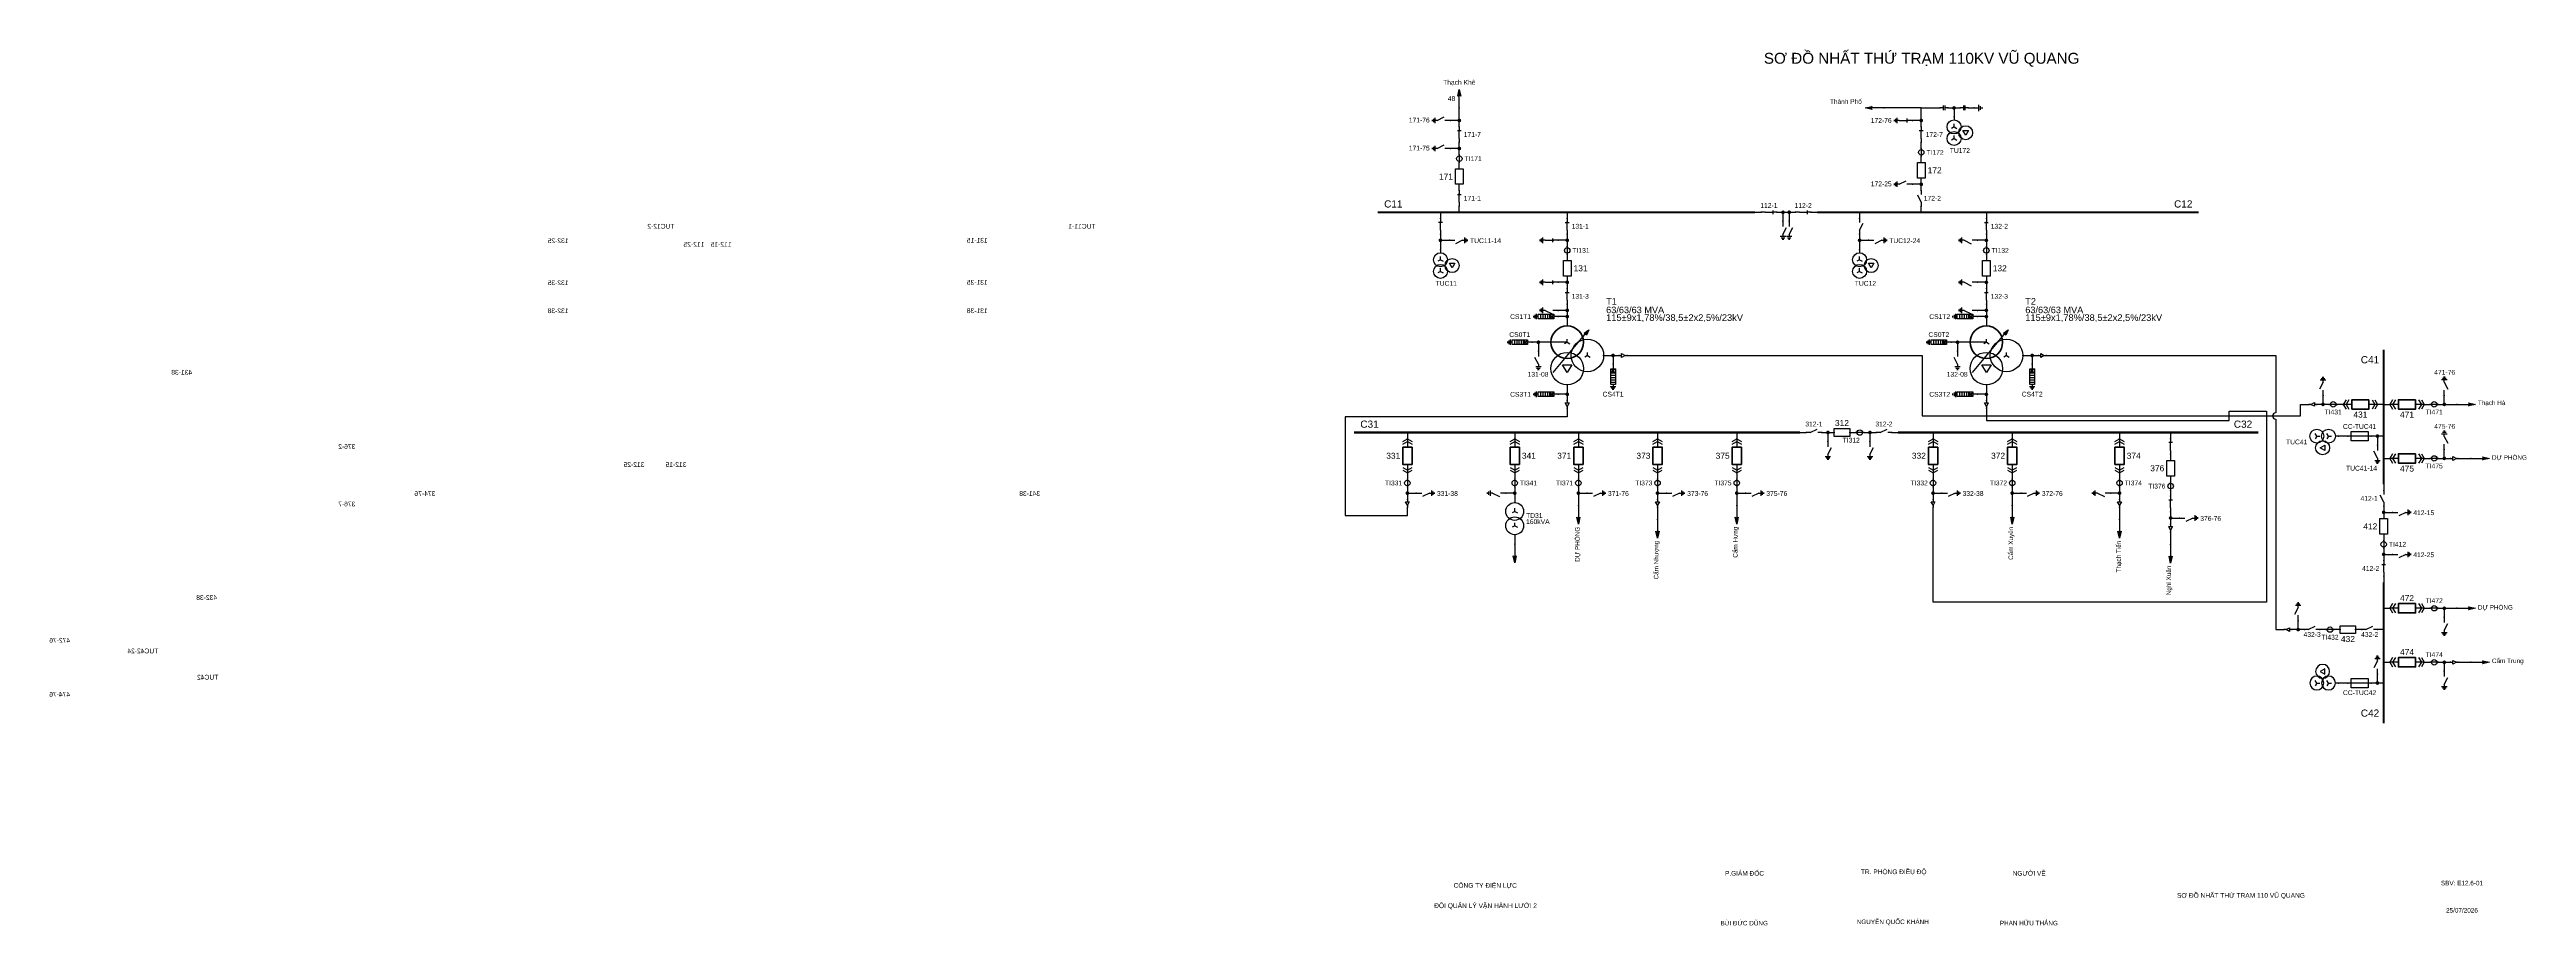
# Model space of a CAD drawing. Header units: millimetres. Extents: x -388 to 411, y 8 to 290.
import ezdxf

# ---------------------------------------------------------------- set-up
doc = ezdxf.new("R2010")
doc.units = ezdxf.units.MM
for name, color, linetype, lineweight in [('BUSBAR_110KV', 1, 'Continuous', 50), ('BUSBAR_22KV', 5, 'Continuous', 50), ('BUSBAR_35KV', 30, 'Continuous', 50), ('GROUND', 3, 'Continuous', 25), ('HV_110KV', 1, 'Continuous', 25), ('MV_22KV', 5, 'Continuous', 25), ('MV_35KV', 30, 'Continuous', 25), ('SLD_OTHER', 7, 'Continuous', 25)]:
    doc.layers.add(name, color=color, linetype=linetype, lineweight=lineweight)
doc.layers.add('SYM_PORTS', color=8, linetype='Continuous', plot=False)
doc.layers.add('TEXT', color=7, linetype='Continuous')
doc.styles.add('SLD_TEXT', font='arial.ttf')

# ---------------------------------------------------------------- blocks, each defined once
blk = doc.blocks.new('SYM_DISCONNECTOR_CLOSED')
at = {"lineweight": 25}
for points in [[(-0.625, 1.25), (0.625, 1.25)], [(0, 2.5), (0, 1.25)], [(0, -1.25), (0, 1.5)], [(0, -1.25), (0, -2.5)]]:
    blk.add_lwpolyline(points, dxfattribs=at)
at = {"layer": 'SYM_PORTS'}
for p in [(0, 2.5), (0, -2.5)]:
    blk.add_point(p, dxfattribs=at)
blk.add_attdef('DEVICE_CODE', (1.625, -0.5), '', height=2)
blk = doc.blocks.new('SYM_CIRCUIT_BREAKER')
at = {"lineweight": 25}
blk.add_lwpolyline([(-1.25, 2.5), (1.25, 2.5), (1.25, -2.5), (-1.25, -2.5)], close=True, dxfattribs=at)
at = {"layer": 'SYM_PORTS'}
for p in [(0, 2.5), (0, -2.5)]:
    blk.add_point(p, dxfattribs=at)
blk.add_attdef('DEVICE_CODE', (2.25, -0.5), '', height=2)
at = {"flags": 1}
blk.add_attdef('RATING', (2.25, -3.5), '', height=2, dxfattribs=at)
blk = doc.blocks.new('SYM_CURRENT_TRANSFORMER')
at = {"lineweight": 25}
blk.add_lwpolyline([(0, 1.25), (0, -1.25)], dxfattribs=at)
blk.add_circle((0, 0), 0.875, dxfattribs=at)
at = {"layer": 'SYM_PORTS'}
for p in [(0, 1.25), (0, -1.25)]:
    blk.add_point(p, dxfattribs=at)
blk.add_attdef('DEVICE_CODE', (1.875, -1.75), '', height=2)
at = {"flags": 1}
blk.add_attdef('RATIO', (1.875, -4.75), '', height=2, dxfattribs=at)
blk = doc.blocks.new('SYM_EARTHING_SWITCH_OPEN')
at = {"lineweight": 25}
for points in [[(0, -1.25), (-1.125, 1)], [(0, 3), (0, 1.25)], [(-0.875, -2), (0.875, -2)], [(-0.5625, -2.4375), (0.5625, -2.4375)], [(-0.25, -2.875), (0.25, -2.875)], [(0, -1.25), (0, -2)]]:
    blk.add_lwpolyline(points, dxfattribs=at)
at = {"layer": 'SYM_PORTS'}
blk.add_point((0, 3), dxfattribs=at)
blk.add_attdef('DEVICE_CODE', (1.875, 0), '', height=2)
blk = doc.blocks.new('SYM_LINE_FEEDER_ARROW')
blk.add_hatch(color=7).paths.add_polyline_path([(0, -3), (-0.5, -0.75), (0, -1.25), (0.5, -0.75)])
at = {"lineweight": 25}
blk.add_lwpolyline([(0, 3), (0, -1.25)], dxfattribs=at)
blk.add_lwpolyline([(0, -3), (-0.5, -0.75), (0, -1.25), (0.5, -0.75)], close=True, dxfattribs=at)
at = {"layer": 'SYM_PORTS'}
blk.add_point((0, 3), dxfattribs=at)
blk.add_attdef('LINE_NAME', (1.5, 0), '', height=2)
blk = doc.blocks.new('SYM_VOLTAGE_TRANSFORMER')
at = {"lineweight": 25}
for points in [[(0, 1.375), (-0.8625, 0.875)], [(0, 4.625), (0, 3.625)], [(0, 1.375), (0, 2.375)], [(0, 1.375), (0.8625, 0.875)], [(0, -2.375), (-0.8625, -2.875)], [(0, -2.375), (0, -1.375)], [(0, -2.375), (0.8625, -2.875)]]:
    blk.add_lwpolyline(points, dxfattribs=at)
blk.add_lwpolyline([(2.875, 0.25), (4.625, 0.25), (3.75, -1.25)], close=True, dxfattribs=at)
for centre in [(0, 1.375), (3.75, -0.5), (0, -2.375)]:
    blk.add_circle(centre, 2.25, dxfattribs=at)
at = {"layer": 'SYM_PORTS'}
blk.add_point((0, 4.625), dxfattribs=at)
blk.add_attdef('DEVICE_CODE', (7, 1.625), '', height=2)
at = {"flags": 1}
blk.add_attdef('RATIO', (7, -1.375), '', height=2, dxfattribs=at)
blk = doc.blocks.new('SYM_EARTHING_SWITCH_CLOSED')
at = {"lineweight": 25}
for points in [[(-0.625, 1.25), (0.625, 1.25)], [(0, 3), (0, 1.25)], [(0, -1.25), (0, 1.5)], [(-0.875, -2), (0.875, -2)], [(-0.5625, -2.4375), (0.5625, -2.4375)], [(-0.25, -2.875), (0.25, -2.875)], [(0, -1.25), (0, -2)]]:
    blk.add_lwpolyline(points, dxfattribs=at)
at = {"layer": 'SYM_PORTS'}
blk.add_point((0, 3), dxfattribs=at)
blk.add_attdef('DEVICE_CODE', (1.875, 0), '', height=2)
blk = doc.blocks.new('SYM_SURGE_ARRESTER')
at = {"lineweight": 25}
for points in [[(-0.75, 2.5), (0.75, 2.5), (0.75, 1.25), (-0.75, 1.25)], [(-0.75, 1.25), (0.75, 1.25), (0.75, -2.5), (-0.75, -2.5)]]:
    blk.add_lwpolyline(points, close=True, dxfattribs=at)
for points in [[(-0.75, 2.5), (0.75, 1.25)], [(0.75, 2.5), (-0.75, 1.25)], [(-0.75, 0.5), (0.75, 0.5)], [(0, 4), (0, 2.5)], [(-0.875, -3.125), (0.875, -3.125)], [(-0.75, -0.25), (0.75, -0.25)], [(-0.75, -1), (0.75, -1)], [(-0.75, -1.75), (0.75, -1.75)], [(-0.5625, -3.5625), (0.5625, -3.5625)], [(-0.25, -4), (0.25, -4)], [(0, -2.5), (0, -3.125)]]:
    blk.add_lwpolyline(points, dxfattribs=at)
at = {"layer": 'SYM_PORTS'}
blk.add_point((0, 4), dxfattribs=at)
blk.add_attdef('DEVICE_CODE', (1.875, 1), '', height=2)
blk = doc.blocks.new('SYM_TRANSFORMER_3W')
blk.add_hatch(color=7).paths.add_polyline_path([(3.75, 8.25), (3.0125, 6.575), (2.2375, 7.225)])
at = {"lineweight": 25}
for points in [[(3.75, 8.25), (3.0125, 6.575), (2.2375, 7.225)], [(-4.75, -3), (-1.75, -3), (-3.25, -5.5)]]:
    blk.add_lwpolyline(points, close=True, dxfattribs=at)
for points in [[(-3.25, 4.25), (-8.5, 4.25)], [(-7.75, -5.5), (3.0125, 7.35)], [(-3.25, 4.25), (-4.1125, 3.75)], [(-3.25, 4.25), (-3.25, 5.25)], [(-3.25, 4.25), (-2.3875, 3.75)], [(3.25, 0), (2.3875, -0.5)], [(3.25, 0), (3.25, 1)], [(3.25, 0), (4.1125, -0.5)]]:
    blk.add_lwpolyline(points, dxfattribs=at)
at = {"lineweight": 50}
blk.add_circle((-3.25, 4.25), 5.25, dxfattribs=at)
at = {"lineweight": 25}
for centre in [(-3.25, -4.25), (3.25, 0)]:
    blk.add_circle(centre, 5.25, dxfattribs=at)
at = {"layer": 'SYM_PORTS'}
for p in [(-3.25, 9.5), (-8.5, 4.25), (8.5, 0), (-3.25, -9.5)]:
    blk.add_point(p, dxfattribs=at)
blk.add_attdef('DEVICE_CODE', (9.5, 6.5), '', height=2)
at = {"flags": 1}
for tag, p in [('VOLTAGE_RATIO', (9.5, 0.5)), ('POWER', (9.5, 3.5))]:
    blk.add_attdef(tag, p, '', height=2, dxfattribs=at)
blk = doc.blocks.new('SYM_CABLE_TERMINATION')
at = {"lineweight": 25}
blk.add_lwpolyline([(-0.625, 0.5), (0.625, 0.5), (0, -0.625)], close=True, dxfattribs=at)
for points in [[(0, 1.25), (0, 0.5)], [(0, -0.625), (0, -1.25)]]:
    blk.add_lwpolyline(points, dxfattribs=at)
at = {"layer": 'SYM_PORTS'}
for p in [(0, 1.25), (0, -1.25)]:
    blk.add_point(p, dxfattribs=at)
blk = doc.blocks.new('SYM_DISCONNECTOR_OPEN')
at = {"lineweight": 25}
for points in [[(0, -1.25), (-1.125, 1)], [(0, 2.5), (0, 1.25)], [(0, -1.25), (0, -2.5)]]:
    blk.add_lwpolyline(points, dxfattribs=at)
at = {"layer": 'SYM_PORTS'}
for p in [(0, 2.5), (0, -2.5)]:
    blk.add_point(p, dxfattribs=at)
blk.add_attdef('DEVICE_CODE', (1, -0.5), '', height=2)
blk = doc.blocks.new('SYM_COUPLING_CAPACITOR')
at = {"lineweight": 25}
for points in [[(-0.75, 0.25), (0.75, 0.25)], [(0, 1.25), (0, 0.25)], [(-0.75, -0.25), (0.75, -0.25)], [(0, -0.25), (0, -1.25)]]:
    blk.add_lwpolyline(points, dxfattribs=at)
at = {"layer": 'SYM_PORTS'}
for p in [(0, 1.25), (0, -1.25)]:
    blk.add_point(p, dxfattribs=at)
blk.add_attdef('DEVICE_CODE', (1.75, -1.75), '', height=2)
blk = doc.blocks.new('SYM_GROUND_SYMBOL')
at = {"lineweight": 25}
for points in [[(0, 1.25), (0, -0.25)], [(-1, -0.25), (1, -0.25)], [(-0.625, -0.75), (0.625, -0.75)], [(-0.25, -1.25), (0.25, -1.25)]]:
    blk.add_lwpolyline(points, dxfattribs=at)
at = {"layer": 'SYM_PORTS'}
blk.add_point((0, 1.25), dxfattribs=at)
blk = doc.blocks.new('SYM_DRAWOUT_BREAKER')
at = {"lineweight": 25}
for points in [[(-1.5, 4.625), (0, 5.5), (1.5, 4.625)], [(-1.5, 3.75), (0, 4.625), (1.5, 3.75)], [(0, 5.5), (0, 2.75)], [(-1.5, -3.75), (0, -4.625), (1.5, -3.75)], [(-1.5, -4.625), (0, -5.5), (1.5, -4.625)], [(0, -2.75), (0, -5.5)]]:
    blk.add_lwpolyline(points, dxfattribs=at)
at = {"lineweight": 35}
blk.add_lwpolyline([(-1.5, 2.75), (1.5, 2.75), (1.5, -2.75), (-1.5, -2.75)], close=True, dxfattribs=at)
at = {"layer": 'SYM_PORTS'}
for p in [(0, 5.5), (0, -5.5)]:
    blk.add_point(p, dxfattribs=at)
blk.add_attdef('DEVICE_CODE', (2.5, 2.5), '', height=2)
at = {"flags": 1}
blk.add_attdef('RATING', (2.5, -0.5), '', height=2, dxfattribs=at)
blk = doc.blocks.new('SYM_FUSE_DISCONNECTOR')
at = {"lineweight": 25}
blk.add_lwpolyline([(-1.5, 2.75), (1.5, 2.75), (1.5, -2.75), (-1.5, -2.75)], close=True, dxfattribs=at)
blk.add_lwpolyline([(0, 3.75), (0, -3.75)], dxfattribs=at)
at = {"layer": 'SYM_PORTS'}
for p in [(0, 3.75), (0, -3.75)]:
    blk.add_point(p, dxfattribs=at)
blk.add_attdef('DEVICE_CODE', (2.5, 0.75), '', height=2)
at = {"flags": 1}
blk.add_attdef('RATING', (2.5, -2.25), '', height=2, dxfattribs=at)
blk = doc.blocks.new('SYM_TRANSFORMER_2W')
at = {"lineweight": 25}
for points in [[(0, 2.3125), (-0.8625, 1.8125)], [(0, 2.3125), (0, 3.3125)], [(0, 2.3125), (0.8625, 1.8125)], [(0, -2.3125), (-0.8625, -2.8125)], [(0, -2.3125), (0, -1.3125)], [(0, -2.3125), (0.8625, -2.8125)]]:
    blk.add_lwpolyline(points, dxfattribs=at)
for centre in [(0, 2.3125), (0, -2.3125)]:
    blk.add_circle(centre, 2.875, dxfattribs=at)
at = {"layer": 'SYM_PORTS'}
for p in [(0, 5.1875), (0, -5.1875)]:
    blk.add_point(p, dxfattribs=at)
blk.add_attdef('DEVICE_CODE', (3.875, 2.1875), '', height=2)
at = {"flags": 1}
for tag, p in [('POWER', (3.875, -0.8125)), ('VOLTAGE_RATIO', (3.875, -3.8125))]:
    blk.add_attdef(tag, p, '', height=2, dxfattribs=at)

msp = doc.modelspace()

# ---------------------------------------------------------------- hatches: boundary and pattern name
at = {"layer": 'HV_110KV'}
h = msp.add_hatch(color=7, dxfattribs=at)
edge = h.paths.add_edge_path()
edge.add_arc((226.29, 271.31), 0.6, 0, 360)
h = msp.add_hatch(color=7, dxfattribs=at)
edge = h.paths.add_edge_path()
edge.add_arc((66.78, 267.27), 0.6, 0, 360)
h = msp.add_hatch(color=7, dxfattribs=at)
edge = h.paths.add_edge_path()
edge.add_arc((215.72, 267.27), 0.6, 0, 360)
h = msp.add_hatch(color=7, dxfattribs=at)
edge = h.paths.add_edge_path()
edge.add_arc((66.78, 258.24), 0.6, 0, 360)
h = msp.add_hatch(color=7, dxfattribs=at)
edge = h.paths.add_edge_path()
edge.add_arc((215.72, 246.7), 0.6, 0, 360)
h = msp.add_hatch(color=7, dxfattribs=at)
edge = h.paths.add_edge_path()
edge.add_arc((171.13, 237.67), 0.6, 0, 360)
h = msp.add_hatch(color=7, dxfattribs=at)
edge = h.paths.add_edge_path()
edge.add_arc((173.14, 237.67), 0.6, 0, 360)
h = msp.add_hatch(color=7, dxfattribs=at)
edge = h.paths.add_edge_path()
edge.add_arc((60.7, 228.64), 0.6, 0, 360)
h = msp.add_hatch(color=7, dxfattribs=at)
edge = h.paths.add_edge_path()
edge.add_arc((101.57, 228.64), 0.6, 0, 360)
h = msp.add_hatch(color=7, dxfattribs=at)
edge = h.paths.add_edge_path()
edge.add_arc((195.84, 228.64), 0.6, 0, 360)
h = msp.add_hatch(color=7, dxfattribs=at)
edge = h.paths.add_edge_path()
edge.add_arc((236.71, 228.64), 0.6, 0, 360)
h = msp.add_hatch(color=7, dxfattribs=at)
edge = h.paths.add_edge_path()
edge.add_arc((101.57, 215.09), 0.6, 0, 360)
h = msp.add_hatch(color=7, dxfattribs=at)
edge = h.paths.add_edge_path()
edge.add_arc((236.71, 215.09), 0.6, 0, 360)
h = msp.add_hatch(color=7, dxfattribs=at)
edge = h.paths.add_edge_path()
edge.add_arc((101.57, 206.05), 0.6, 0, 360)
h = msp.add_hatch(color=7, dxfattribs=at)
edge = h.paths.add_edge_path()
edge.add_arc((101.57, 204.04), 0.6, 0, 360)
h = msp.add_hatch(color=7, dxfattribs=at)
edge = h.paths.add_edge_path()
edge.add_arc((236.71, 206.05), 0.6, 0, 360)
h = msp.add_hatch(color=7, dxfattribs=at)
edge = h.paths.add_edge_path()
edge.add_arc((236.71, 204.04), 0.6, 0, 360)
h = msp.add_hatch(color=7, dxfattribs=at)
edge = h.paths.add_edge_path()
edge.add_arc((92.28, 195.76), 0.6, 0, 360)
h = msp.add_hatch(color=7, dxfattribs=at)
edge = h.paths.add_edge_path()
edge.add_arc((227.42, 195.76), 0.6, 0, 360)
at = {"layer": 'MV_22KV'}
h = msp.add_hatch(color=7, dxfattribs=at)
edge = h.paths.add_edge_path()
edge.add_arc((116.34, 191.51), 0.6, 0, 360)
h = msp.add_hatch(color=7, dxfattribs=at)
edge = h.paths.add_edge_path()
edge.add_arc((251.48, 191.51), 0.6, 0, 360)
h = msp.add_hatch(color=7, dxfattribs=at)
edge = h.paths.add_edge_path()
edge.add_arc((345.26, 175.74), 0.6, 0, 360)
h = msp.add_hatch(color=7, dxfattribs=at)
edge = h.paths.add_edge_path()
edge.add_arc((384.36, 175.74), 0.6, 0, 360)
h = msp.add_hatch(color=7, dxfattribs=at)
edge = h.paths.add_edge_path()
edge.add_arc((362.8, 165.5), 0.6, 0, 360)
h = msp.add_hatch(color=7, dxfattribs=at)
edge = h.paths.add_edge_path()
edge.add_arc((384.36, 158.32), 0.6, 0, 360)
h = msp.add_hatch(color=7, dxfattribs=at)
edge = h.paths.add_edge_path()
edge.add_arc((364.81, 140.92), 0.6, 0, 360)
h = msp.add_hatch(color=7, dxfattribs=at)
edge = h.paths.add_edge_path()
edge.add_arc((364.81, 127.37), 0.6, 0, 360)
h = msp.add_hatch(color=7, dxfattribs=at)
edge = h.paths.add_edge_path()
edge.add_arc((384.36, 110), 0.6, 0, 360)
h = msp.add_hatch(color=7, dxfattribs=at)
edge = h.paths.add_edge_path()
edge.add_arc((337.23, 103.12), 0.6, 0, 360)
h = msp.add_hatch(color=7, dxfattribs=at)
edge = h.paths.add_edge_path()
edge.add_arc((384.36, 92.58), 0.6, 0, 360)
h = msp.add_hatch(color=7, dxfattribs=at)
edge = h.paths.add_edge_path()
edge.add_arc((362.8, 85.9), 0.6, 0, 360)
at = {"layer": 'MV_35KV'}
h = msp.add_hatch(color=7, dxfattribs=at)
edge = h.paths.add_edge_path()
edge.add_arc((101.57, 178.99), 0.6, 0, 360)
h = msp.add_hatch(color=7, dxfattribs=at)
edge = h.paths.add_edge_path()
edge.add_arc((236.71, 178.99), 0.6, 0, 360)
h = msp.add_hatch(color=7, dxfattribs=at)
edge = h.paths.add_edge_path()
edge.add_arc((185.63, 166.67), 0.6, 0, 360)
h = msp.add_hatch(color=7, dxfattribs=at)
edge = h.paths.add_edge_path()
edge.add_arc((199.18, 166.67), 0.6, 0, 360)
h = msp.add_hatch(color=7, dxfattribs=at)
edge = h.paths.add_edge_path()
edge.add_arc((50.03, 147.12), 0.6, 0, 360)
h = msp.add_hatch(color=7, dxfattribs=at)
edge = h.paths.add_edge_path()
edge.add_arc((84.64, 147.12), 0.6, 0, 360)
h = msp.add_hatch(color=7, dxfattribs=at)
edge = h.paths.add_edge_path()
edge.add_arc((105.16, 147.12), 0.6, 0, 360)
h = msp.add_hatch(color=7, dxfattribs=at)
edge = h.paths.add_edge_path()
edge.add_arc((130.69, 147.12), 0.6, 0, 360)
h = msp.add_hatch(color=7, dxfattribs=at)
edge = h.paths.add_edge_path()
edge.add_arc((156.23, 147.12), 0.6, 0, 360)
h = msp.add_hatch(color=7, dxfattribs=at)
edge = h.paths.add_edge_path()
edge.add_arc((219.51, 147.12), 0.6, 0, 360)
h = msp.add_hatch(color=7, dxfattribs=at)
edge = h.paths.add_edge_path()
edge.add_arc((245.05, 147.12), 0.6, 0, 360)
h = msp.add_hatch(color=7, dxfattribs=at)
edge = h.paths.add_edge_path()
edge.add_arc((279.65, 147.12), 0.6, 0, 360)
h = msp.add_hatch(color=7, dxfattribs=at)
edge = h.paths.add_edge_path()
edge.add_arc((296.12, 139.09), 0.6, 0, 360)

# ---------------------------------------------------------------- linework, layer by layer
at = {"layer": 'BUSBAR_110KV', "const_width": 0.654}
for points in [[(40.5, 237.67), (162.09, 237.67)], [(182.18, 237.67), (305.2, 237.67)]]:
    msp.add_lwpolyline(points, dxfattribs=at)
at = {"layer": 'BUSBAR_22KV', "const_width": 0.654}
for points in [[(364.81, 193.34), (364.81, 149.95)], [(364.81, 118.33), (364.81, 72.93)]]:
    msp.add_lwpolyline(points, dxfattribs=at)
at = {"layer": 'BUSBAR_35KV', "const_width": 0.654}
for points in [[(32.82, 166.67), (176.6, 166.67)], [(208.21, 166.67), (324.45, 166.67)]]:
    msp.add_lwpolyline(points, dxfattribs=at)
at = {"layer": 'GROUND'}
msp.add_lwpolyline([(230.81, 271.31), (232.82, 271.31)], dxfattribs=at)
at = {"layer": 'HV_110KV'}
for points in [[(66.78, 267.27), (63.91, 267.27)], [(66.78, 267.27), (66.78, 271.31)], [(66.78, 265.26), (66.78, 267.27)], [(215.72, 271.31), (203.62, 271.31)], [(215.72, 267.27), (212.86, 267.27)], [(215.72, 267.27), (215.72, 271.31)], [(215.72, 271.31), (221.77, 271.31)], [(215.72, 265.26), (215.72, 267.27)], [(224.27, 271.31), (226.29, 271.31)], [(226.29, 271.31), (226.29, 268.44)], [(226.29, 271.31), (228.31, 271.31)], [(66.78, 258.24), (63.91, 258.24)], [(66.78, 258.24), (66.78, 260.26)], [(66.78, 256.22), (66.78, 258.24)], [(215.72, 258.24), (215.72, 260.26)], [(215.72, 253.72), (215.72, 255.74)], [(66.78, 251.7), (66.78, 253.72)], [(215.72, 246.7), (215.72, 248.72)], [(66.78, 244.69), (66.78, 246.7)], [(66.78, 237.67), (66.78, 239.69)], [(215.72, 246.7), (212.86, 246.7)], [(215.72, 244.69), (215.72, 246.7)], [(215.72, 237.67), (215.72, 239.69)], [(60.7, 237.67), (60.7, 235.65)], [(101.57, 237.67), (101.57, 235.65)], [(162.09, 237.67), (164.11, 237.67)], [(169.11, 237.67), (171.13, 237.67)], [(171.13, 237.67), (171.13, 234.81)], [(171.13, 237.67), (173.14, 237.67)], [(173.14, 237.67), (173.14, 234.81)], [(173.14, 237.67), (175.16, 237.67)], [(180.16, 237.67), (182.18, 237.67)], [(195.84, 237.67), (195.84, 235.65)], [(236.71, 237.67), (236.71, 235.65)], [(60.7, 230.65), (60.7, 228.64)], [(60.7, 228.64), (63.57, 228.64)], [(60.7, 228.64), (60.7, 225.61)], [(101.57, 228.64), (98.7, 228.64)], [(101.57, 230.65), (101.57, 228.64)], [(101.57, 228.64), (101.57, 226.62)], [(101.57, 224.12), (101.57, 222.1)], [(195.84, 230.65), (195.84, 228.64)], [(195.84, 228.64), (198.71, 228.64)], [(195.84, 228.64), (195.84, 225.61)], [(236.71, 228.64), (233.84, 228.64)], [(236.71, 230.65), (236.71, 228.64)], [(236.71, 228.64), (236.71, 226.62)], [(236.71, 224.12), (236.71, 222.1)], [(101.57, 217.1), (101.57, 215.09)], [(236.71, 217.1), (236.71, 215.09)], [(101.57, 215.09), (98.7, 215.09)], [(101.57, 215.09), (101.57, 213.07)], [(101.57, 208.07), (101.57, 206.05)], [(236.71, 215.09), (233.84, 215.09)], [(236.71, 215.09), (236.71, 213.07)], [(236.71, 208.07), (236.71, 206.05)], [(101.57, 206.05), (98.7, 206.05)], [(101.57, 204.04), (98.7, 204.04)], [(101.57, 206.05), (101.57, 204.04)], [(101.57, 204.04), (101.57, 201.01)], [(236.71, 206.05), (233.84, 206.05)], [(236.71, 204.04), (233.84, 204.04)], [(236.71, 206.05), (236.71, 204.04)], [(236.71, 204.04), (236.71, 201.01)], [(92.28, 195.76), (90.27, 195.76)], [(96.32, 195.76), (92.28, 195.76)], [(92.28, 195.76), (92.28, 192.9)], [(227.42, 195.76), (225.41, 195.76)], [(231.46, 195.76), (227.42, 195.76)], [(227.42, 195.76), (227.42, 192.9)]]:
    msp.add_lwpolyline(points, dxfattribs=at)
at = {"layer": 'MV_22KV'}
for points in [[(113.32, 191.51), (116.34, 191.51)], [(116.34, 191.51), (116.34, 188.65)], [(116.34, 191.51), (118.36, 191.51)], [(120.86, 191.51), (123.56, 191.51), (216, 191.51), (216, 172), (338.04, 172), (338.04, 175.74), (340.74, 175.74)], [(248.46, 191.51), (251.48, 191.51)], [(251.48, 191.51), (251.48, 188.65)], [(251.48, 191.51), (253.5, 191.51)], [(345.26, 175.74), (343.24, 175.74)], [(345.26, 175.74), (345.26, 178.61)], [(347.28, 175.74), (345.26, 175.74)], [(351.8, 175.74), (349.78, 175.74)], [(364.81, 175.74), (362.8, 175.74)], [(364.81, 175.74), (366.83, 175.74)], [(377.83, 175.74), (379.85, 175.74)], [(382.35, 175.74), (384.36, 175.74)], [(384.36, 175.74), (384.36, 178.61)], [(384.36, 175.74), (388.4, 175.74)], [(353.28, 165.5), (350.25, 165.5)], [(362.8, 165.5), (360.78, 165.5)], [(364.81, 165.5), (362.8, 165.5)], [(362.8, 165.5), (362.8, 162.64)], [(384.36, 158.32), (384.36, 161.18)], [(364.81, 158.32), (366.83, 158.32)], [(377.83, 158.32), (379.85, 158.32)], [(382.35, 158.32), (384.36, 158.32)], [(384.36, 158.32), (386.38, 158.32)], [(388.88, 158.32), (392.91, 158.32)], [(364.81, 149.95), (364.81, 147.93)], [(364.81, 142.93), (364.81, 140.92)], [(364.81, 140.92), (367.68, 140.92)], [(364.81, 140.92), (364.81, 138.9)], [(364.81, 133.9), (364.81, 131.88)], [(364.81, 129.38), (364.81, 127.37)], [(364.81, 127.37), (367.68, 127.37)], [(364.81, 127.37), (364.81, 125.35)], [(364.81, 120.35), (364.81, 118.33)], [(337.23, 103.12), (337.23, 105.99)], [(364.81, 110), (366.83, 110)], [(377.83, 110), (379.85, 110)], [(382.35, 110), (384.36, 110)], [(384.36, 110), (384.36, 107.13)], [(384.36, 110), (388.4, 110)], [(337.23, 103.12), (335.21, 103.12)], [(339.24, 103.12), (337.23, 103.12)], [(346.26, 103.12), (344.24, 103.12)], [(350.78, 103.12), (348.76, 103.12)], [(357.8, 103.12), (355.78, 103.12)], [(364.81, 103.12), (362.8, 103.12)], [(362.8, 85.9), (362.8, 88.76)], [(364.81, 92.58), (366.83, 92.58)], [(377.83, 92.58), (379.85, 92.58)], [(382.35, 92.58), (384.36, 92.58)], [(384.36, 92.58), (384.36, 89.71)], [(384.36, 92.58), (386.38, 92.58)], [(388.88, 92.58), (392.91, 92.58)], [(353.28, 85.9), (350.25, 85.9)], [(362.8, 85.9), (360.78, 85.9)], [(364.81, 85.9), (362.8, 85.9)]]:
    msp.add_lwpolyline(points, dxfattribs=at)
msp.add_lwpolyline([(256, 191.51), (258.7, 191.51), (330.01, 191.51), (330.01, 173, 1), (330.01, 171), (330.01, 103.12), (332.71, 103.12)], format="xyb", dxfattribs=at)
at = {"layer": 'MV_35KV'}
for points in [[(101.57, 178.99), (98.7, 178.99)], [(101.57, 182.01), (101.57, 178.99)], [(101.57, 178.99), (101.57, 176.97)], [(236.71, 178.99), (233.84, 178.99)], [(236.71, 182.01), (236.71, 178.99)], [(236.71, 178.99), (236.71, 176.97)], [(101.57, 174.47), (101.57, 171.77), (30, 171.77), (30, 139.9), (50.03, 139.9), (50.03, 142.6)], [(236.71, 174.47), (236.71, 171.77), (236.71, 170.5), (315, 170.5), (315, 173.5), (327, 173.5), (327, 112), (219.51, 112), (219.51, 139.9), (219.51, 142.6)], [(50.03, 166.67), (50.03, 164.65)], [(84.64, 166.67), (84.64, 164.65)], [(105.16, 166.67), (105.16, 164.65)], [(130.69, 166.67), (130.69, 164.65)], [(156.23, 166.67), (156.23, 164.65)], [(176.6, 166.67), (178.61, 166.67)], [(183.61, 166.67), (185.63, 166.67)], [(185.63, 166.67), (185.63, 163.81)], [(185.63, 166.67), (187.65, 166.67)], [(192.65, 166.67), (194.66, 166.67)], [(197.16, 166.67), (199.18, 166.67)], [(199.18, 166.67), (199.18, 163.81)], [(199.18, 166.67), (201.2, 166.67)], [(206.2, 166.67), (208.21, 166.67)], [(219.51, 166.67), (219.51, 164.65)], [(245.05, 166.67), (245.05, 164.65)], [(279.65, 166.67), (279.65, 164.65)], [(296.12, 166.67), (296.12, 164.65)], [(50.03, 153.65), (50.03, 151.64)], [(84.64, 153.65), (84.64, 151.64)], [(105.16, 153.65), (105.16, 151.64)], [(130.69, 153.65), (130.69, 151.64)], [(156.23, 153.65), (156.23, 151.64)], [(219.51, 153.65), (219.51, 151.64)], [(245.05, 153.65), (245.05, 151.64)], [(279.65, 153.65), (279.65, 151.64)], [(296.12, 159.65), (296.12, 157.64)], [(296.12, 152.64), (296.12, 150.62)], [(50.03, 149.14), (50.03, 147.12)], [(50.03, 147.12), (52.9, 147.12)], [(50.03, 147.12), (50.03, 145.1)], [(84.64, 147.12), (81.78, 147.12)], [(84.64, 149.14), (84.64, 147.12)], [(84.64, 147.12), (84.64, 144.1)], [(105.16, 149.14), (105.16, 147.12)], [(105.16, 147.12), (108.02, 147.12)], [(105.16, 147.12), (105.16, 143.09)], [(130.69, 149.14), (130.69, 147.12)], [(130.69, 147.12), (133.56, 147.12)], [(130.69, 147.12), (130.69, 145.1)], [(156.23, 149.14), (156.23, 147.12)], [(156.23, 147.12), (159.1, 147.12)], [(156.23, 147.12), (156.23, 143.09)], [(219.51, 149.14), (219.51, 147.12)], [(219.51, 147.12), (222.38, 147.12)], [(219.51, 147.12), (219.51, 145.1)], [(245.05, 149.14), (245.05, 147.12)], [(245.05, 147.12), (247.91, 147.12)], [(245.05, 147.12), (245.05, 143.09)], [(279.65, 147.12), (276.79, 147.12)], [(279.65, 149.14), (279.65, 147.12)], [(279.65, 147.12), (279.65, 145.1)], [(296.12, 148.12), (296.12, 146.1)], [(130.69, 142.6), (130.69, 138.57)], [(279.65, 142.6), (279.65, 138.57)], [(296.12, 141.1), (296.12, 139.09)], [(296.12, 139.09), (298.99, 139.09)], [(296.12, 139.09), (296.12, 137.07)], [(296.12, 134.57), (296.12, 130.54)]]:
    msp.add_lwpolyline(points, dxfattribs=at)
at = {"layer": 'SLD_OTHER'}
msp.add_lwpolyline([(84.64, 133.72), (84.64, 130.69)], dxfattribs=at)

# ---------------------------------------------------------------- block references
at = {"layer": 'GROUND'}
for name, p, rotation in [('SYM_COUPLING_CAPACITOR', (229.56, 271.31), 270), ('SYM_GROUND_SYMBOL', (234.07, 271.31), 90)]:
    msp.add_blockref(name, p, dxfattribs=dict(at, rotation=rotation))
at = {"layer": 'HV_110KV'}
for name, p, rotation in [('SYM_LINE_FEEDER_ARROW', (66.78, 274.31), 180), ('SYM_LINE_FEEDER_ARROW', (200.62, 271.31), 270), ('SYM_COUPLING_CAPACITOR', (223.02, 271.31), 270)]:
    msp.add_blockref(name, p, dxfattribs=dict(at, rotation=rotation))
ref = msp.add_blockref('SYM_EARTHING_SWITCH_OPEN', (60.91, 267.27), dxfattribs=dict(at, rotation=270))
ref.add_attrib('DEVICE_CODE', '171-76', (50.5, 266.63), dxfattribs={"layer": 'TEXT', "height": 1.549, "style": 'SLD_TEXT'})
ref = msp.add_blockref('SYM_DISCONNECTOR_CLOSED', (66.78, 262.76), dxfattribs=at)
ref.add_attrib('DEVICE_CODE', '171-7', (68.21, 261.98), dxfattribs={"layer": 'TEXT', "height": 1.549, "style": 'SLD_TEXT'})
ref = msp.add_blockref('SYM_EARTHING_SWITCH_CLOSED', (209.86, 267.27), dxfattribs=dict(at, rotation=270))
ref.add_attrib('DEVICE_CODE', '172-76', (199.44, 266.51), dxfattribs={"layer": 'TEXT', "height": 1.549, "style": 'SLD_TEXT'})
ref = msp.add_blockref('SYM_DISCONNECTOR_CLOSED', (215.72, 262.76), dxfattribs=at)
ref.add_attrib('DEVICE_CODE', '172-7', (217.15, 261.98), dxfattribs={"layer": 'TEXT', "height": 1.549, "style": 'SLD_TEXT'})
ref = msp.add_blockref('SYM_VOLTAGE_TRANSFORMER', (226.29, 263.82), dxfattribs=at)
ref.add_attrib('DEVICE_CODE', 'TU172', (224.92, 256.83), dxfattribs={"layer": 'TEXT', "height": 1.549, "style": 'SLD_TEXT'})
ref = msp.add_blockref('SYM_EARTHING_SWITCH_OPEN', (60.91, 258.24), dxfattribs=dict(at, rotation=270))
ref.add_attrib('DEVICE_CODE', '171-75', (50.5, 257.6), dxfattribs={"layer": 'TEXT', "height": 1.549, "style": 'SLD_TEXT'})
ref = msp.add_blockref('SYM_CURRENT_TRANSFORMER', (66.78, 254.97), dxfattribs=at)
ref.add_attrib('DEVICE_CODE', 'TI171', (68.46, 254.19), dxfattribs={"layer": 'TEXT', "height": 1.549, "style": 'SLD_TEXT'})
ref = msp.add_blockref('SYM_CURRENT_TRANSFORMER', (215.72, 256.99), dxfattribs=at)
ref.add_attrib('DEVICE_CODE', 'TI172', (217.4, 256.21), dxfattribs={"layer": 'TEXT', "height": 1.549, "style": 'SLD_TEXT'})
ref = msp.add_blockref('SYM_CIRCUIT_BREAKER', (66.78, 249.2), dxfattribs=at)
ref.add_attrib('DEVICE_CODE', '171', (60.21, 248.23), dxfattribs={"layer": 'TEXT', "height": 1.939, "style": 'SLD_TEXT'})
ref = msp.add_blockref('SYM_EARTHING_SWITCH_OPEN', (209.86, 246.7), dxfattribs=dict(at, rotation=270))
ref.add_attrib('DEVICE_CODE', '172-25', (199.44, 246.06), dxfattribs={"layer": 'TEXT', "height": 1.549, "style": 'SLD_TEXT'})
ref = msp.add_blockref('SYM_CIRCUIT_BREAKER', (215.72, 251.22), dxfattribs=at)
ref.add_attrib('DEVICE_CODE', '172', (217.78, 250.25), dxfattribs={"layer": 'TEXT', "height": 1.939, "style": 'SLD_TEXT'})
ref = msp.add_blockref('SYM_DISCONNECTOR_CLOSED', (66.78, 242.19), dxfattribs=at)
ref.add_attrib('DEVICE_CODE', '171-1', (68.21, 241.41), dxfattribs={"layer": 'TEXT', "height": 1.549, "style": 'SLD_TEXT'})
ref = msp.add_blockref('SYM_DISCONNECTOR_CLOSED', (166.61, 237.67), dxfattribs=dict(at, rotation=270))
ref.add_attrib('DEVICE_CODE', '112-1', (163.84, 239.1), dxfattribs={"layer": 'TEXT', "height": 1.549, "style": 'SLD_TEXT'})
ref = msp.add_blockref('SYM_DISCONNECTOR_CLOSED', (177.66, 237.67), dxfattribs=dict(at, rotation=270))
ref.add_attrib('DEVICE_CODE', '112-2', (174.89, 239.1), dxfattribs={"layer": 'TEXT', "height": 1.549, "style": 'SLD_TEXT'})
ref = msp.add_blockref('SYM_DISCONNECTOR_OPEN', (215.72, 242.19), dxfattribs=at)
ref.add_attrib('DEVICE_CODE', '172-2', (216.53, 241.41), dxfattribs={"layer": 'TEXT', "height": 1.549, "style": 'SLD_TEXT'})
ref = msp.add_blockref('SYM_DISCONNECTOR_OPEN', (195.84, 233.15), dxfattribs=dict(at, xscale=-1))
ref.add_attrib('DEVICE_CODE', 'TUC12-2', (186.26, 232.38), dxfattribs={"layer": 'TEXT', "extrusion": (0, 0, -1), "height": 1.549, "style": 'SLD_TEXT'})
ref = msp.add_blockref('SYM_EARTHING_SWITCH_OPEN', (173.14, 231.81), dxfattribs=dict(at, xscale=-1))
ref.add_attrib('DEVICE_CODE', '112-25', (176.63, 226.57), dxfattribs={"layer": 'TEXT', "extrusion": (0, 0, -1), "height": 1.549, "style": 'SLD_TEXT'})
ref = msp.add_blockref('SYM_EARTHING_SWITCH_OPEN', (171.13, 231.81), dxfattribs=dict(at, xscale=-1))
ref.add_attrib('DEVICE_CODE', '112-15', (167.88, 226.57), dxfattribs={"layer": 'TEXT', "extrusion": (0, 0, -1), "height": 1.549, "style": 'SLD_TEXT'})
ref = msp.add_blockref('SYM_DISCONNECTOR_CLOSED', (60.7, 233.15), dxfattribs=dict(at, xscale=-1))
ref.add_attrib('DEVICE_CODE', 'TUC11-1', (50.5, 232.38), dxfattribs={"layer": 'TEXT', "extrusion": (0, 0, -1), "height": 1.549, "style": 'SLD_TEXT'})
ref = msp.add_blockref('SYM_DISCONNECTOR_CLOSED', (101.57, 233.15), dxfattribs=at)
ref.add_attrib('DEVICE_CODE', '131-1', (103, 232.39), dxfattribs={"layer": 'TEXT', "height": 1.549, "style": 'SLD_TEXT'})
ref = msp.add_blockref('SYM_DISCONNECTOR_CLOSED', (236.71, 233.15), dxfattribs=at)
ref.add_attrib('DEVICE_CODE', '132-2', (238.14, 232.39), dxfattribs={"layer": 'TEXT', "height": 1.549, "style": 'SLD_TEXT'})
ref = msp.add_blockref('SYM_EARTHING_SWITCH_OPEN', (230.84, 228.64), dxfattribs=dict(at, xscale=-1, rotation=270))
ref.add_attrib('DEVICE_CODE', '132-25', (220.43, 227.75), dxfattribs={"layer": 'TEXT', "extrusion": (0, 0, -1), "height": 1.549, "style": 'SLD_TEXT'})
ref = msp.add_blockref('SYM_EARTHING_SWITCH_CLOSED', (95.7, 228.64), dxfattribs=dict(at, xscale=-1, rotation=270))
ref.add_attrib('DEVICE_CODE', '131-15', (85.29, 227.87), dxfattribs={"layer": 'TEXT', "extrusion": (0, 0, -1), "height": 1.549, "style": 'SLD_TEXT'})
ref = msp.add_blockref('SYM_VOLTAGE_TRANSFORMER', (60.7, 220.99), dxfattribs=at)
ref.add_attrib('DEVICE_CODE', 'TUC11', (59.15, 213.98), dxfattribs={"layer": 'TEXT', "height": 1.549, "style": 'SLD_TEXT'})
ref = msp.add_blockref('SYM_EARTHING_SWITCH_OPEN', (66.57, 228.64), dxfattribs=dict(at, rotation=90))
ref.add_attrib('DEVICE_CODE', 'TUC11-14', (70.25, 227.74), dxfattribs={"layer": 'TEXT', "height": 1.549, "style": 'SLD_TEXT'})
ref = msp.add_blockref('SYM_CURRENT_TRANSFORMER', (101.57, 225.37), dxfattribs=at)
ref.add_attrib('DEVICE_CODE', 'TI131', (103.25, 224.61), dxfattribs={"layer": 'TEXT', "height": 1.549, "style": 'SLD_TEXT'})
ref = msp.add_blockref('SYM_VOLTAGE_TRANSFORMER', (195.84, 220.99), dxfattribs=at)
ref.add_attrib('DEVICE_CODE', 'TUC12', (194.29, 213.98), dxfattribs={"layer": 'TEXT', "height": 1.549, "style": 'SLD_TEXT'})
ref = msp.add_blockref('SYM_EARTHING_SWITCH_OPEN', (201.71, 228.64), dxfattribs=dict(at, rotation=90))
ref.add_attrib('DEVICE_CODE', 'TUC12-24', (205.39, 227.74), dxfattribs={"layer": 'TEXT', "height": 1.549, "style": 'SLD_TEXT'})
ref = msp.add_blockref('SYM_CURRENT_TRANSFORMER', (236.71, 225.37), dxfattribs=at)
ref.add_attrib('DEVICE_CODE', 'TI132', (238.39, 224.61), dxfattribs={"layer": 'TEXT', "height": 1.549, "style": 'SLD_TEXT'})
ref = msp.add_blockref('SYM_EARTHING_SWITCH_OPEN', (230.84, 215.09), dxfattribs=dict(at, xscale=-1, rotation=270))
ref.add_attrib('DEVICE_CODE', '132-35', (220.43, 214.2), dxfattribs={"layer": 'TEXT', "extrusion": (0, 0, -1), "height": 1.549, "style": 'SLD_TEXT'})
ref = msp.add_blockref('SYM_EARTHING_SWITCH_CLOSED', (95.7, 215.09), dxfattribs=dict(at, xscale=-1, rotation=270))
ref.add_attrib('DEVICE_CODE', '131-35', (85.29, 214.32), dxfattribs={"layer": 'TEXT', "extrusion": (0, 0, -1), "height": 1.549, "style": 'SLD_TEXT'})
ref = msp.add_blockref('SYM_CIRCUIT_BREAKER', (101.57, 219.6), dxfattribs=at)
ref.add_attrib('DEVICE_CODE', '131', (103.62, 218.65), dxfattribs={"layer": 'TEXT', "height": 1.94, "style": 'SLD_TEXT'})
ref = msp.add_blockref('SYM_CIRCUIT_BREAKER', (236.71, 219.6), dxfattribs=at)
ref.add_attrib('DEVICE_CODE', '132', (238.76, 218.65), dxfattribs={"layer": 'TEXT', "height": 1.94, "style": 'SLD_TEXT'})
ref = msp.add_blockref('SYM_TRANSFORMER_3W', (104.82, 191.51), dxfattribs=at)
ref.add_attrib('DEVICE_CODE', 'T1', (114.12, 207.91), dxfattribs={"layer": 'TEXT', "height": 2.105, "style": 'SLD_TEXT'})
ref = msp.add_blockref('SYM_DISCONNECTOR_CLOSED', (101.57, 210.57), dxfattribs=at)
ref.add_attrib('DEVICE_CODE', '131-3', (103, 209.8), dxfattribs={"layer": 'TEXT', "height": 1.549, "style": 'SLD_TEXT'})
ref = msp.add_blockref('SYM_TRANSFORMER_3W', (239.96, 191.51), dxfattribs=at)
ref.add_attrib('DEVICE_CODE', 'T2', (249.26, 207.91), dxfattribs={"layer": 'TEXT', "height": 2.105, "style": 'SLD_TEXT'})
ref = msp.add_blockref('SYM_DISCONNECTOR_CLOSED', (236.71, 210.57), dxfattribs=at)
ref.add_attrib('DEVICE_CODE', '132-3', (238.14, 209.8), dxfattribs={"layer": 'TEXT', "height": 1.549, "style": 'SLD_TEXT'})
ref = msp.add_blockref('SYM_EARTHING_SWITCH_OPEN', (230.84, 206.05), dxfattribs=dict(at, xscale=-1, rotation=270))
ref.add_attrib('DEVICE_CODE', '132-38', (220.43, 205.16), dxfattribs={"layer": 'TEXT', "extrusion": (0, 0, -1), "height": 1.549, "style": 'SLD_TEXT'})
ref = msp.add_blockref('SYM_EARTHING_SWITCH_OPEN', (95.7, 206.05), dxfattribs=dict(at, xscale=-1, rotation=270))
ref.add_attrib('DEVICE_CODE', '131-38', (85.29, 205.16), dxfattribs={"layer": 'TEXT', "extrusion": (0, 0, -1), "height": 1.549, "style": 'SLD_TEXT'})
ref = msp.add_blockref('SYM_SURGE_ARRESTER', (94.7, 204.04), dxfattribs=dict(at, rotation=270))
ref.add_attrib('DEVICE_CODE', 'CS1T1', (83.16, 203.26), dxfattribs={"layer": 'TEXT', "height": 1.549, "style": 'SLD_TEXT'})
ref = msp.add_blockref('SYM_SURGE_ARRESTER', (229.84, 204.04), dxfattribs=dict(at, rotation=270))
ref.add_attrib('DEVICE_CODE', 'CS1T2', (218.3, 203.26), dxfattribs={"layer": 'TEXT', "height": 1.549, "style": 'SLD_TEXT'})
ref = msp.add_blockref('SYM_SURGE_ARRESTER', (86.27, 195.76), dxfattribs=dict(at, rotation=270))
ref.add_attrib('DEVICE_CODE', 'CS0T1', (82.9, 197.47), dxfattribs={"layer": 'TEXT', "height": 1.549, "style": 'SLD_TEXT'})
ref = msp.add_blockref('SYM_EARTHING_SWITCH_OPEN', (92.28, 189.9), dxfattribs=at)
ref.add_attrib('DEVICE_CODE', '131-08', (88.79, 184.66), dxfattribs={"layer": 'TEXT', "height": 1.549, "style": 'SLD_TEXT'})
ref = msp.add_blockref('SYM_SURGE_ARRESTER', (221.41, 195.76), dxfattribs=dict(at, rotation=270))
ref.add_attrib('DEVICE_CODE', 'CS0T2', (218.04, 197.47), dxfattribs={"layer": 'TEXT', "height": 1.549, "style": 'SLD_TEXT'})
ref = msp.add_blockref('SYM_EARTHING_SWITCH_OPEN', (227.42, 189.9), dxfattribs=at)
ref.add_attrib('DEVICE_CODE', '132-08', (223.93, 184.66), dxfattribs={"layer": 'TEXT', "height": 1.549, "style": 'SLD_TEXT'})
at = {"layer": 'MV_22KV'}
for name, p, rotation in [('SYM_CABLE_TERMINATION', (119.61, 191.51), 90), ('SYM_CABLE_TERMINATION', (254.75, 191.51), 90), ('SYM_CABLE_TERMINATION', (341.99, 175.74), 270), ('SYM_LINE_FEEDER_ARROW', (391.4, 175.74), 90), ('SYM_CABLE_TERMINATION', (387.63, 158.32), 90), ('SYM_LINE_FEEDER_ARROW', (395.91, 158.32), 90), ('SYM_LINE_FEEDER_ARROW', (391.4, 110), 90), ('SYM_CABLE_TERMINATION', (333.96, 103.12), 270), ('SYM_CABLE_TERMINATION', (387.63, 92.58), 90), ('SYM_LINE_FEEDER_ARROW', (395.91, 92.58), 90)]:
    msp.add_blockref(name, p, dxfattribs=dict(at, rotation=rotation))
ref = msp.add_blockref('SYM_EARTHING_SWITCH_OPEN', (345.26, 181.61), dxfattribs=dict(at, xscale=-1, rotation=180))
ref.add_attrib('DEVICE_CODE', '431-38', (341.77, 185.31), dxfattribs={"layer": 'TEXT', "extrusion": (0, 0, -1), "height": 1.549, "style": 'SLD_TEXT'})
ref = msp.add_blockref('SYM_SURGE_ARRESTER', (116.34, 184.65), dxfattribs=at)
ref.add_attrib('DEVICE_CODE', 'CS4T1', (112.98, 178.26), dxfattribs={"layer": 'TEXT', "height": 1.549, "style": 'SLD_TEXT'})
ref = msp.add_blockref('SYM_SURGE_ARRESTER', (251.48, 184.65), dxfattribs=at)
ref.add_attrib('DEVICE_CODE', 'CS4T2', (248.12, 178.26), dxfattribs={"layer": 'TEXT', "height": 1.549, "style": 'SLD_TEXT'})
ref = msp.add_blockref('SYM_EARTHING_SWITCH_OPEN', (384.36, 181.61), dxfattribs=dict(at, rotation=180))
ref.add_attrib('DEVICE_CODE', '471-76', (381.12, 185.31), dxfattribs={"layer": 'TEXT', "height": 1.549, "style": 'SLD_TEXT'})
ref = msp.add_blockref('SYM_CURRENT_TRANSFORMER', (348.53, 175.74), dxfattribs=dict(at, rotation=270))
ref.add_attrib('DEVICE_CODE', 'TI431', (345.76, 172.5), dxfattribs={"layer": 'TEXT', "height": 1.549, "style": 'SLD_TEXT'})
ref = msp.add_blockref('SYM_DRAWOUT_BREAKER', (357.3, 175.74), dxfattribs=dict(at, rotation=270))
ref.add_attrib('DEVICE_CODE', '431', (355.04, 171.49), dxfattribs={"layer": 'TEXT', "height": 1.94, "style": 'SLD_TEXT'})
ref = msp.add_blockref('SYM_DRAWOUT_BREAKER', (372.33, 175.74), dxfattribs=dict(at, rotation=270))
ref.add_attrib('DEVICE_CODE', '471', (370.07, 171.49), dxfattribs={"layer": 'TEXT', "height": 1.939, "style": 'SLD_TEXT'})
ref = msp.add_blockref('SYM_CURRENT_TRANSFORMER', (381.1, 175.74), dxfattribs=dict(at, rotation=270))
ref.add_attrib('DEVICE_CODE', 'TI471', (378.33, 172.5), dxfattribs={"layer": 'TEXT', "height": 1.549, "style": 'SLD_TEXT'})
ref = msp.add_blockref('SYM_VOLTAGE_TRANSFORMER', (345.63, 165.5), dxfattribs=dict(at, rotation=270))
ref.add_attrib('DEVICE_CODE', 'TUC41', (333.34, 162.85), dxfattribs={"layer": 'TEXT', "height": 1.549, "style": 'SLD_TEXT'})
ref = msp.add_blockref('SYM_FUSE_DISCONNECTOR', (357.03, 165.5), dxfattribs=dict(at, rotation=270))
ref.add_attrib('DEVICE_CODE', 'CC-TUC41', (351.68, 167.84), dxfattribs={"layer": 'TEXT', "height": 1.549, "style": 'SLD_TEXT'})
ref = msp.add_blockref('SYM_EARTHING_SWITCH_OPEN', (384.36, 164.18), dxfattribs=dict(at, rotation=180))
ref.add_attrib('DEVICE_CODE', '475-76', (381.12, 167.89), dxfattribs={"layer": 'TEXT', "height": 1.549, "style": 'SLD_TEXT'})
ref = msp.add_blockref('SYM_EARTHING_SWITCH_OPEN', (362.8, 159.64), dxfattribs=at)
ref.add_attrib('DEVICE_CODE', 'TUC41-14', (352.69, 154.38), dxfattribs={"layer": 'TEXT', "height": 1.549, "style": 'SLD_TEXT'})
ref = msp.add_blockref('SYM_DRAWOUT_BREAKER', (372.33, 158.32), dxfattribs=dict(at, rotation=270))
ref.add_attrib('DEVICE_CODE', '475', (370.07, 154.07), dxfattribs={"layer": 'TEXT', "height": 1.943, "style": 'SLD_TEXT'})
ref = msp.add_blockref('SYM_CURRENT_TRANSFORMER', (381.1, 158.32), dxfattribs=dict(at, rotation=270))
ref.add_attrib('DEVICE_CODE', 'TI475', (378.33, 155.09), dxfattribs={"layer": 'TEXT', "height": 1.549, "style": 'SLD_TEXT'})
ref = msp.add_blockref('SYM_DISCONNECTOR_OPEN', (364.81, 145.43), dxfattribs=at)
ref.add_attrib('DEVICE_CODE', '412-1', (357.35, 144.66), dxfattribs={"layer": 'TEXT', "height": 1.549, "style": 'SLD_TEXT'})
ref = msp.add_blockref('SYM_CIRCUIT_BREAKER', (364.81, 136.4), dxfattribs=at)
ref.add_attrib('DEVICE_CODE', '412', (358.24, 135.43), dxfattribs={"layer": 'TEXT', "height": 1.939, "style": 'SLD_TEXT'})
ref = msp.add_blockref('SYM_EARTHING_SWITCH_OPEN', (370.68, 140.92), dxfattribs=dict(at, rotation=90))
ref.add_attrib('DEVICE_CODE', '412-15', (374.36, 140.03), dxfattribs={"layer": 'TEXT', "height": 1.549, "style": 'SLD_TEXT'})
ref = msp.add_blockref('SYM_CURRENT_TRANSFORMER', (364.81, 130.63), dxfattribs=at)
ref.add_attrib('DEVICE_CODE', 'TI412', (366.49, 129.86), dxfattribs={"layer": 'TEXT', "height": 1.549, "style": 'SLD_TEXT'})
ref = msp.add_blockref('SYM_EARTHING_SWITCH_OPEN', (370.68, 127.37), dxfattribs=dict(at, rotation=90))
ref.add_attrib('DEVICE_CODE', '412-25', (374.36, 126.48), dxfattribs={"layer": 'TEXT', "height": 1.549, "style": 'SLD_TEXT'})
ref = msp.add_blockref('SYM_DISCONNECTOR_CLOSED', (364.81, 122.85), dxfattribs=at)
ref.add_attrib('DEVICE_CODE', '412-2', (357.85, 122.07), dxfattribs={"layer": 'TEXT', "height": 1.549, "style": 'SLD_TEXT'})
ref = msp.add_blockref('SYM_EARTHING_SWITCH_OPEN', (337.23, 108.99), dxfattribs=dict(at, xscale=-1, rotation=180))
ref.add_attrib('DEVICE_CODE', '432-38', (333.73, 112.7), dxfattribs={"layer": 'TEXT', "extrusion": (0, 0, -1), "height": 1.549, "style": 'SLD_TEXT'})
ref = msp.add_blockref('SYM_DRAWOUT_BREAKER', (372.33, 110), dxfattribs=dict(at, rotation=270))
ref.add_attrib('DEVICE_CODE', '472', (370.07, 112.3), dxfattribs={"layer": 'TEXT', "height": 1.939, "style": 'SLD_TEXT'})
ref = msp.add_blockref('SYM_CURRENT_TRANSFORMER', (381.1, 110), dxfattribs=dict(at, rotation=270))
ref.add_attrib('DEVICE_CODE', 'TI472', (378.33, 111.68), dxfattribs={"layer": 'TEXT', "height": 1.549, "style": 'SLD_TEXT'})
ref = msp.add_blockref('SYM_EARTHING_SWITCH_OPEN', (384.36, 104.13), dxfattribs=dict(at, xscale=-1))
ref.add_attrib('DEVICE_CODE', '472-76', (381.12, 98.9), dxfattribs={"layer": 'TEXT', "extrusion": (0, 0, -1), "height": 1.549, "style": 'SLD_TEXT'})
ref = msp.add_blockref('SYM_DISCONNECTOR_OPEN', (341.74, 103.12), dxfattribs=dict(at, rotation=270))
ref.add_attrib('DEVICE_CODE', '432-3', (338.98, 100.76), dxfattribs={"layer": 'TEXT', "height": 1.549, "style": 'SLD_TEXT'})
ref = msp.add_blockref('SYM_CURRENT_TRANSFORMER', (347.51, 103.12), dxfattribs=dict(at, rotation=270))
ref.add_attrib('DEVICE_CODE', 'TI432', (344.74, 99.89), dxfattribs={"layer": 'TEXT', "height": 1.549, "style": 'SLD_TEXT'})
ref = msp.add_blockref('SYM_CIRCUIT_BREAKER', (353.28, 103.12), dxfattribs=dict(at, rotation=270))
ref.add_attrib('DEVICE_CODE', '432', (351.02, 99.12), dxfattribs={"layer": 'TEXT', "height": 1.94, "style": 'SLD_TEXT'})
ref = msp.add_blockref('SYM_DISCONNECTOR_OPEN', (360.3, 103.12), dxfattribs=dict(at, rotation=270))
ref.add_attrib('DEVICE_CODE', '432-2', (357.53, 100.76), dxfattribs={"layer": 'TEXT', "height": 1.549, "style": 'SLD_TEXT'})
ref = msp.add_blockref('SYM_EARTHING_SWITCH_OPEN', (362.8, 91.76), dxfattribs=dict(at, xscale=-1, rotation=180))
ref.add_attrib('DEVICE_CODE', 'TUC42-24', (352.69, 95.47), dxfattribs={"layer": 'TEXT', "extrusion": (0, 0, -1), "height": 1.549, "style": 'SLD_TEXT'})
ref = msp.add_blockref('SYM_DRAWOUT_BREAKER', (372.33, 92.58), dxfattribs=dict(at, rotation=270))
ref.add_attrib('DEVICE_CODE', '474', (370.07, 94.89), dxfattribs={"layer": 'TEXT', "height": 1.942, "style": 'SLD_TEXT'})
ref = msp.add_blockref('SYM_EARTHING_SWITCH_OPEN', (384.36, 86.71), dxfattribs=dict(at, xscale=-1))
ref.add_attrib('DEVICE_CODE', '474-76', (381.12, 81.48), dxfattribs={"layer": 'TEXT', "extrusion": (0, 0, -1), "height": 1.549, "style": 'SLD_TEXT'})
ref = msp.add_blockref('SYM_VOLTAGE_TRANSFORMER', (345.63, 85.9), dxfattribs=dict(at, xscale=-1, rotation=270))
ref.add_attrib('DEVICE_CODE', 'TUC42', (333.34, 87), dxfattribs={"layer": 'TEXT', "extrusion": (0, 0, -1), "height": 1.549, "style": 'SLD_TEXT'})
ref = msp.add_blockref('SYM_CURRENT_TRANSFORMER', (381.1, 92.58), dxfattribs=dict(at, rotation=270))
ref.add_attrib('DEVICE_CODE', 'TI474', (378.33, 94.26), dxfattribs={"layer": 'TEXT', "height": 1.549, "style": 'SLD_TEXT'})
ref = msp.add_blockref('SYM_FUSE_DISCONNECTOR', (357.03, 85.9), dxfattribs=dict(at, rotation=270))
ref.add_attrib('DEVICE_CODE', 'CC-TUC42', (351.68, 82.01), dxfattribs={"layer": 'TEXT', "height": 1.549, "style": 'SLD_TEXT'})
at = {"layer": 'MV_35KV'}
ref = msp.add_blockref('SYM_SURGE_ARRESTER', (94.7, 178.99), dxfattribs=dict(at, rotation=270))
ref.add_attrib('DEVICE_CODE', 'CS3T1', (83.16, 178.21), dxfattribs={"layer": 'TEXT', "height": 1.549, "style": 'SLD_TEXT'})
for name, p in [('SYM_CABLE_TERMINATION', (101.57, 175.72)), ('SYM_CABLE_TERMINATION', (236.71, 175.72)), ('SYM_CABLE_TERMINATION', (50.03, 143.85)), ('SYM_CABLE_TERMINATION', (130.69, 143.85)), ('SYM_CABLE_TERMINATION', (219.51, 143.85)), ('SYM_CABLE_TERMINATION', (279.65, 143.85)), ('SYM_LINE_FEEDER_ARROW', (105.16, 140.09)), ('SYM_LINE_FEEDER_ARROW', (130.69, 135.57)), ('SYM_LINE_FEEDER_ARROW', (156.23, 140.09)), ('SYM_LINE_FEEDER_ARROW', (245.05, 140.09)), ('SYM_LINE_FEEDER_ARROW', (279.65, 135.57)), ('SYM_CABLE_TERMINATION', (296.12, 135.82)), ('SYM_LINE_FEEDER_ARROW', (296.12, 127.54))]:
    msp.add_blockref(name, p, dxfattribs=at)
ref = msp.add_blockref('SYM_SURGE_ARRESTER', (229.84, 178.99), dxfattribs=dict(at, rotation=270))
ref.add_attrib('DEVICE_CODE', 'CS3T2', (218.3, 178.21), dxfattribs={"layer": 'TEXT', "height": 1.549, "style": 'SLD_TEXT'})
ref = msp.add_blockref('SYM_DISCONNECTOR_OPEN', (181.11, 166.67), dxfattribs=dict(at, rotation=270))
ref.add_attrib('DEVICE_CODE', '312-1', (178.35, 168.63), dxfattribs={"layer": 'TEXT', "height": 1.549, "style": 'SLD_TEXT'})
ref = msp.add_blockref('SYM_CIRCUIT_BREAKER', (190.15, 166.67), dxfattribs=dict(at, rotation=270))
ref.add_attrib('DEVICE_CODE', '312', (187.89, 168.76), dxfattribs={"layer": 'TEXT', "height": 1.94, "style": 'SLD_TEXT'})
ref = msp.add_blockref('SYM_DISCONNECTOR_OPEN', (203.7, 166.67), dxfattribs=dict(at, rotation=270))
ref.add_attrib('DEVICE_CODE', '312-2', (200.93, 168.63), dxfattribs={"layer": 'TEXT', "height": 1.549, "style": 'SLD_TEXT'})
ref = msp.add_blockref('SYM_DISCONNECTOR_CLOSED', (296.12, 162.15), dxfattribs=dict(at, xscale=-1))
ref.add_attrib('DEVICE_CODE', '376-2', (289.16, 161.39), dxfattribs={"layer": 'TEXT', "extrusion": (0, 0, -1), "height": 1.549, "style": 'SLD_TEXT'})
ref = msp.add_blockref('SYM_EARTHING_SWITCH_OPEN', (199.18, 160.81), dxfattribs=dict(at, xscale=-1))
ref.add_attrib('DEVICE_CODE', '312-25', (195.94, 155.57), dxfattribs={"layer": 'TEXT', "extrusion": (0, 0, -1), "height": 1.549, "style": 'SLD_TEXT'})
ref = msp.add_blockref('SYM_EARTHING_SWITCH_OPEN', (185.63, 160.81), dxfattribs=dict(at, xscale=-1))
ref.add_attrib('DEVICE_CODE', '312-15', (182.39, 155.57), dxfattribs={"layer": 'TEXT', "extrusion": (0, 0, -1), "height": 1.549, "style": 'SLD_TEXT'})
ref = msp.add_blockref('SYM_DRAWOUT_BREAKER', (50.03, 159.15), dxfattribs=at)
ref.add_attrib('DEVICE_CODE', '331', (43.22, 158.2), dxfattribs={"layer": 'TEXT', "height": 1.94, "style": 'SLD_TEXT'})
ref = msp.add_blockref('SYM_DRAWOUT_BREAKER', (84.64, 159.15), dxfattribs=at)
ref.add_attrib('DEVICE_CODE', '341', (86.95, 158.2), dxfattribs={"layer": 'TEXT', "height": 1.94, "style": 'SLD_TEXT'})
ref = msp.add_blockref('SYM_DRAWOUT_BREAKER', (105.16, 159.15), dxfattribs=at)
ref.add_attrib('DEVICE_CODE', '371', (98.34, 158.2), dxfattribs={"layer": 'TEXT', "height": 1.94, "style": 'SLD_TEXT'})
ref = msp.add_blockref('SYM_DRAWOUT_BREAKER', (130.69, 159.15), dxfattribs=at)
ref.add_attrib('DEVICE_CODE', '373', (123.88, 158.2), dxfattribs={"layer": 'TEXT', "height": 1.94, "style": 'SLD_TEXT'})
ref = msp.add_blockref('SYM_DRAWOUT_BREAKER', (156.23, 159.15), dxfattribs=at)
ref.add_attrib('DEVICE_CODE', '375', (149.41, 158.2), dxfattribs={"layer": 'TEXT', "height": 1.94, "style": 'SLD_TEXT'})
ref = msp.add_blockref('SYM_CURRENT_TRANSFORMER', (195.91, 166.67), dxfattribs=dict(at, rotation=270))
ref.add_attrib('DEVICE_CODE', 'TI312', (190.38, 163.43), dxfattribs={"layer": 'TEXT', "height": 1.549, "style": 'SLD_TEXT'})
ref = msp.add_blockref('SYM_DRAWOUT_BREAKER', (219.51, 159.15), dxfattribs=at)
ref.add_attrib('DEVICE_CODE', '332', (212.69, 158.2), dxfattribs={"layer": 'TEXT', "height": 1.94, "style": 'SLD_TEXT'})
ref = msp.add_blockref('SYM_DRAWOUT_BREAKER', (245.05, 159.15), dxfattribs=at)
ref.add_attrib('DEVICE_CODE', '372', (238.23, 158.2), dxfattribs={"layer": 'TEXT', "height": 1.94, "style": 'SLD_TEXT'})
ref = msp.add_blockref('SYM_DRAWOUT_BREAKER', (279.65, 159.15), dxfattribs=at)
ref.add_attrib('DEVICE_CODE', '374', (281.96, 158.2), dxfattribs={"layer": 'TEXT', "height": 1.94, "style": 'SLD_TEXT'})
ref = msp.add_blockref('SYM_CIRCUIT_BREAKER', (296.12, 155.14), dxfattribs=at)
ref.add_attrib('DEVICE_CODE', '376', (289.55, 154.18), dxfattribs={"layer": 'TEXT', "height": 1.94, "style": 'SLD_TEXT'})
ref = msp.add_blockref('SYM_DISCONNECTOR_CLOSED', (296.12, 143.6), dxfattribs=dict(at, xscale=-1))
ref.add_attrib('DEVICE_CODE', '376-7', (289.16, 142.84), dxfattribs={"layer": 'TEXT', "extrusion": (0, 0, -1), "height": 1.549, "style": 'SLD_TEXT'})
ref = msp.add_blockref('SYM_EARTHING_SWITCH_OPEN', (273.79, 147.12), dxfattribs=dict(at, xscale=-1, rotation=270))
ref.add_attrib('DEVICE_CODE', '374-76', (263.37, 146.23), dxfattribs={"layer": 'TEXT', "extrusion": (0, 0, -1), "height": 1.549, "style": 'SLD_TEXT'})
ref = msp.add_blockref('SYM_EARTHING_SWITCH_OPEN', (78.78, 147.12), dxfattribs=dict(at, xscale=-1, rotation=270))
ref.add_attrib('DEVICE_CODE', '341-38', (68.36, 146.23), dxfattribs={"layer": 'TEXT', "extrusion": (0, 0, -1), "height": 1.549, "style": 'SLD_TEXT'})
ref = msp.add_blockref('SYM_CURRENT_TRANSFORMER', (50.03, 150.39), dxfattribs=at)
ref.add_attrib('DEVICE_CODE', 'TI331', (42.82, 149.62), dxfattribs={"layer": 'TEXT', "height": 1.549, "style": 'SLD_TEXT'})
ref = msp.add_blockref('SYM_EARTHING_SWITCH_OPEN', (55.9, 147.12), dxfattribs=dict(at, rotation=90))
ref.add_attrib('DEVICE_CODE', '331-38', (59.58, 146.23), dxfattribs={"layer": 'TEXT', "height": 1.549, "style": 'SLD_TEXT'})
ref = msp.add_blockref('SYM_TRANSFORMER_2W', (84.64, 138.91), dxfattribs=at)
ref.add_attrib('DEVICE_CODE', 'TD31', (88.32, 139.13), dxfattribs={"layer": 'TEXT', "height": 1.549, "style": 'SLD_TEXT'})
ref = msp.add_blockref('SYM_CURRENT_TRANSFORMER', (84.64, 150.39), dxfattribs=at)
ref.add_attrib('DEVICE_CODE', 'TI341', (86.32, 149.62), dxfattribs={"layer": 'TEXT', "height": 1.549, "style": 'SLD_TEXT'})
ref = msp.add_blockref('SYM_CURRENT_TRANSFORMER', (105.16, 150.39), dxfattribs=at)
ref.add_attrib('DEVICE_CODE', 'TI371', (97.94, 149.62), dxfattribs={"layer": 'TEXT', "height": 1.549, "style": 'SLD_TEXT'})
ref = msp.add_blockref('SYM_EARTHING_SWITCH_OPEN', (111.02, 147.12), dxfattribs=dict(at, rotation=90))
ref.add_attrib('DEVICE_CODE', '371-76', (114.7, 146.23), dxfattribs={"layer": 'TEXT', "height": 1.549, "style": 'SLD_TEXT'})
ref = msp.add_blockref('SYM_CURRENT_TRANSFORMER', (130.69, 150.39), dxfattribs=at)
ref.add_attrib('DEVICE_CODE', 'TI373', (123.48, 149.62), dxfattribs={"layer": 'TEXT', "height": 1.549, "style": 'SLD_TEXT'})
ref = msp.add_blockref('SYM_EARTHING_SWITCH_OPEN', (136.56, 147.12), dxfattribs=dict(at, rotation=90))
ref.add_attrib('DEVICE_CODE', '373-76', (140.24, 146.23), dxfattribs={"layer": 'TEXT', "height": 1.549, "style": 'SLD_TEXT'})
ref = msp.add_blockref('SYM_CURRENT_TRANSFORMER', (156.23, 150.39), dxfattribs=at)
ref.add_attrib('DEVICE_CODE', 'TI375', (149.02, 149.62), dxfattribs={"layer": 'TEXT', "height": 1.549, "style": 'SLD_TEXT'})
ref = msp.add_blockref('SYM_EARTHING_SWITCH_OPEN', (162.1, 147.12), dxfattribs=dict(at, rotation=90))
ref.add_attrib('DEVICE_CODE', '375-76', (165.78, 146.23), dxfattribs={"layer": 'TEXT', "height": 1.549, "style": 'SLD_TEXT'})
ref = msp.add_blockref('SYM_CURRENT_TRANSFORMER', (219.51, 150.39), dxfattribs=at)
ref.add_attrib('DEVICE_CODE', 'TI332', (212.3, 149.62), dxfattribs={"layer": 'TEXT', "height": 1.549, "style": 'SLD_TEXT'})
ref = msp.add_blockref('SYM_EARTHING_SWITCH_OPEN', (225.38, 147.12), dxfattribs=dict(at, rotation=90))
ref.add_attrib('DEVICE_CODE', '332-38', (229.06, 146.23), dxfattribs={"layer": 'TEXT', "height": 1.549, "style": 'SLD_TEXT'})
ref = msp.add_blockref('SYM_CURRENT_TRANSFORMER', (245.05, 150.39), dxfattribs=at)
ref.add_attrib('DEVICE_CODE', 'TI372', (237.83, 149.62), dxfattribs={"layer": 'TEXT', "height": 1.549, "style": 'SLD_TEXT'})
ref = msp.add_blockref('SYM_EARTHING_SWITCH_OPEN', (250.91, 147.12), dxfattribs=dict(at, rotation=90))
ref.add_attrib('DEVICE_CODE', '372-76', (254.59, 146.23), dxfattribs={"layer": 'TEXT', "height": 1.549, "style": 'SLD_TEXT'})
ref = msp.add_blockref('SYM_CURRENT_TRANSFORMER', (279.65, 150.39), dxfattribs=at)
ref.add_attrib('DEVICE_CODE', 'TI374', (281.33, 149.62), dxfattribs={"layer": 'TEXT', "height": 1.549, "style": 'SLD_TEXT'})
ref = msp.add_blockref('SYM_CURRENT_TRANSFORMER', (296.12, 149.37), dxfattribs=at)
ref.add_attrib('DEVICE_CODE', 'TI376', (288.91, 148.61), dxfattribs={"layer": 'TEXT', "height": 1.549, "style": 'SLD_TEXT'})
ref = msp.add_blockref('SYM_EARTHING_SWITCH_OPEN', (301.99, 139.09), dxfattribs=dict(at, rotation=90))
ref.add_attrib('DEVICE_CODE', '376-76', (305.67, 138.2), dxfattribs={"layer": 'TEXT', "height": 1.549, "style": 'SLD_TEXT'})
at = {"layer": 'SLD_OTHER'}
msp.add_blockref('SYM_LINE_FEEDER_ARROW', (84.64, 127.69), dxfattribs=at)

# ---------------------------------------------------------------- texts
at = {"layer": 'TEXT', "attachment_point": 7, "style": 'SLD_TEXT'}
for s, insert, char_height in [('SƠ ĐỒ NHẤT THỨ TRẠM 110KV VŨ QUANG', (164.97, 284.61), 3.507), ('Thạch Khê', (61.56, 278.45), 1.544), ('48', (63.07, 273.54), 1.549), ('Thành Phố', (186.26, 272.59), 1.506), ('C11', (42.54, 239.17), 2.314), ('C12', (297.23, 239.17), 2.314), ('63/63/63 MVA', (114.12, 205.11), 2.1134), ('115±9x1,78%/38,5±2x2,5%/23kV', (114.12, 202.25), 2.1381), ('63/63/63 MVA', (249.26, 205.11), 2.1134), ('115±9x1,78%/38,5±2x2,5%/23kV', (249.26, 202.25), 2.1381), ('C41', (357.43, 188.95), 2.314), ('Thạch Hà', (395.2, 175.17), 1.463), ('C31', (34.86, 168.17), 2.316), ('C32', (316.49, 168.17), 2.316), ('DỰ PHÒNG', (399.72, 157.57), 1.463), ('160kVA', (88.32, 137.15), 1.549), ('DỰ PHÒNG', (395.2, 109.24), 1.463), ('Cẩm Trung', (399.72, 91.88), 1.463), ('C42', (357.43, 75.01), 2.314), ('P.GIÁM ĐỐC', (152.44, 23.77), 1.499), ('TR. PHÒNG ĐIỀU ĐỘ', (196.27, 23.94), 1.5139), ('NGƯỜI VẼ', (245.21, 23.78), 1.488), ('CÔNG TY ĐIỆN LỰC', (64.95, 19.54), 1.515), ('SƠ ĐỒ NHẤT THỨ TRẠM 110 VŨ QUANG', (298.18, 16.24), 1.5191), ('SBV: E12.6-01', (383.28, 20.65), 1.4674), ('ĐỘI QUẢN LÝ VẬN HÀNH LƯỚI 2', (58.67, 12.94), 1.5256), ('BÙI ĐỨC DŨNG', (150.99, 7.73), 1.4674), ('NGUYỄN QUỐC KHÁNH', (194.91, 7.78), 1.4674), ('PHAN HỮU THẮNG', (241.05, 7.74), 1.4674), ('25/07/2026', (384.93, 11.86), 1.467)]:
    msp.add_mtext(s, dxfattribs=dict(at, insert=insert, char_height=char_height))
at = {"layer": 'TEXT', "char_height": 1.463, "attachment_point": 7, "rotation": 90, "style": 'SLD_TEXT'}
for s, insert in [('DỰ PHÒNG', (105.91, 125)), ('Cẩm Hưng', (156.93, 126.29)), ('Cẩm Xuyên', (245.75, 125.61)), ('Cẩm Nhượng', (131.4, 119.29)), ('Thạch Tiến', (280.4, 121.55)), ('Nghi Xuân', (296.64, 114.19))]:
    msp.add_mtext(s, dxfattribs=dict(at, insert=insert))

doc.saveas('drawing.dxf')
